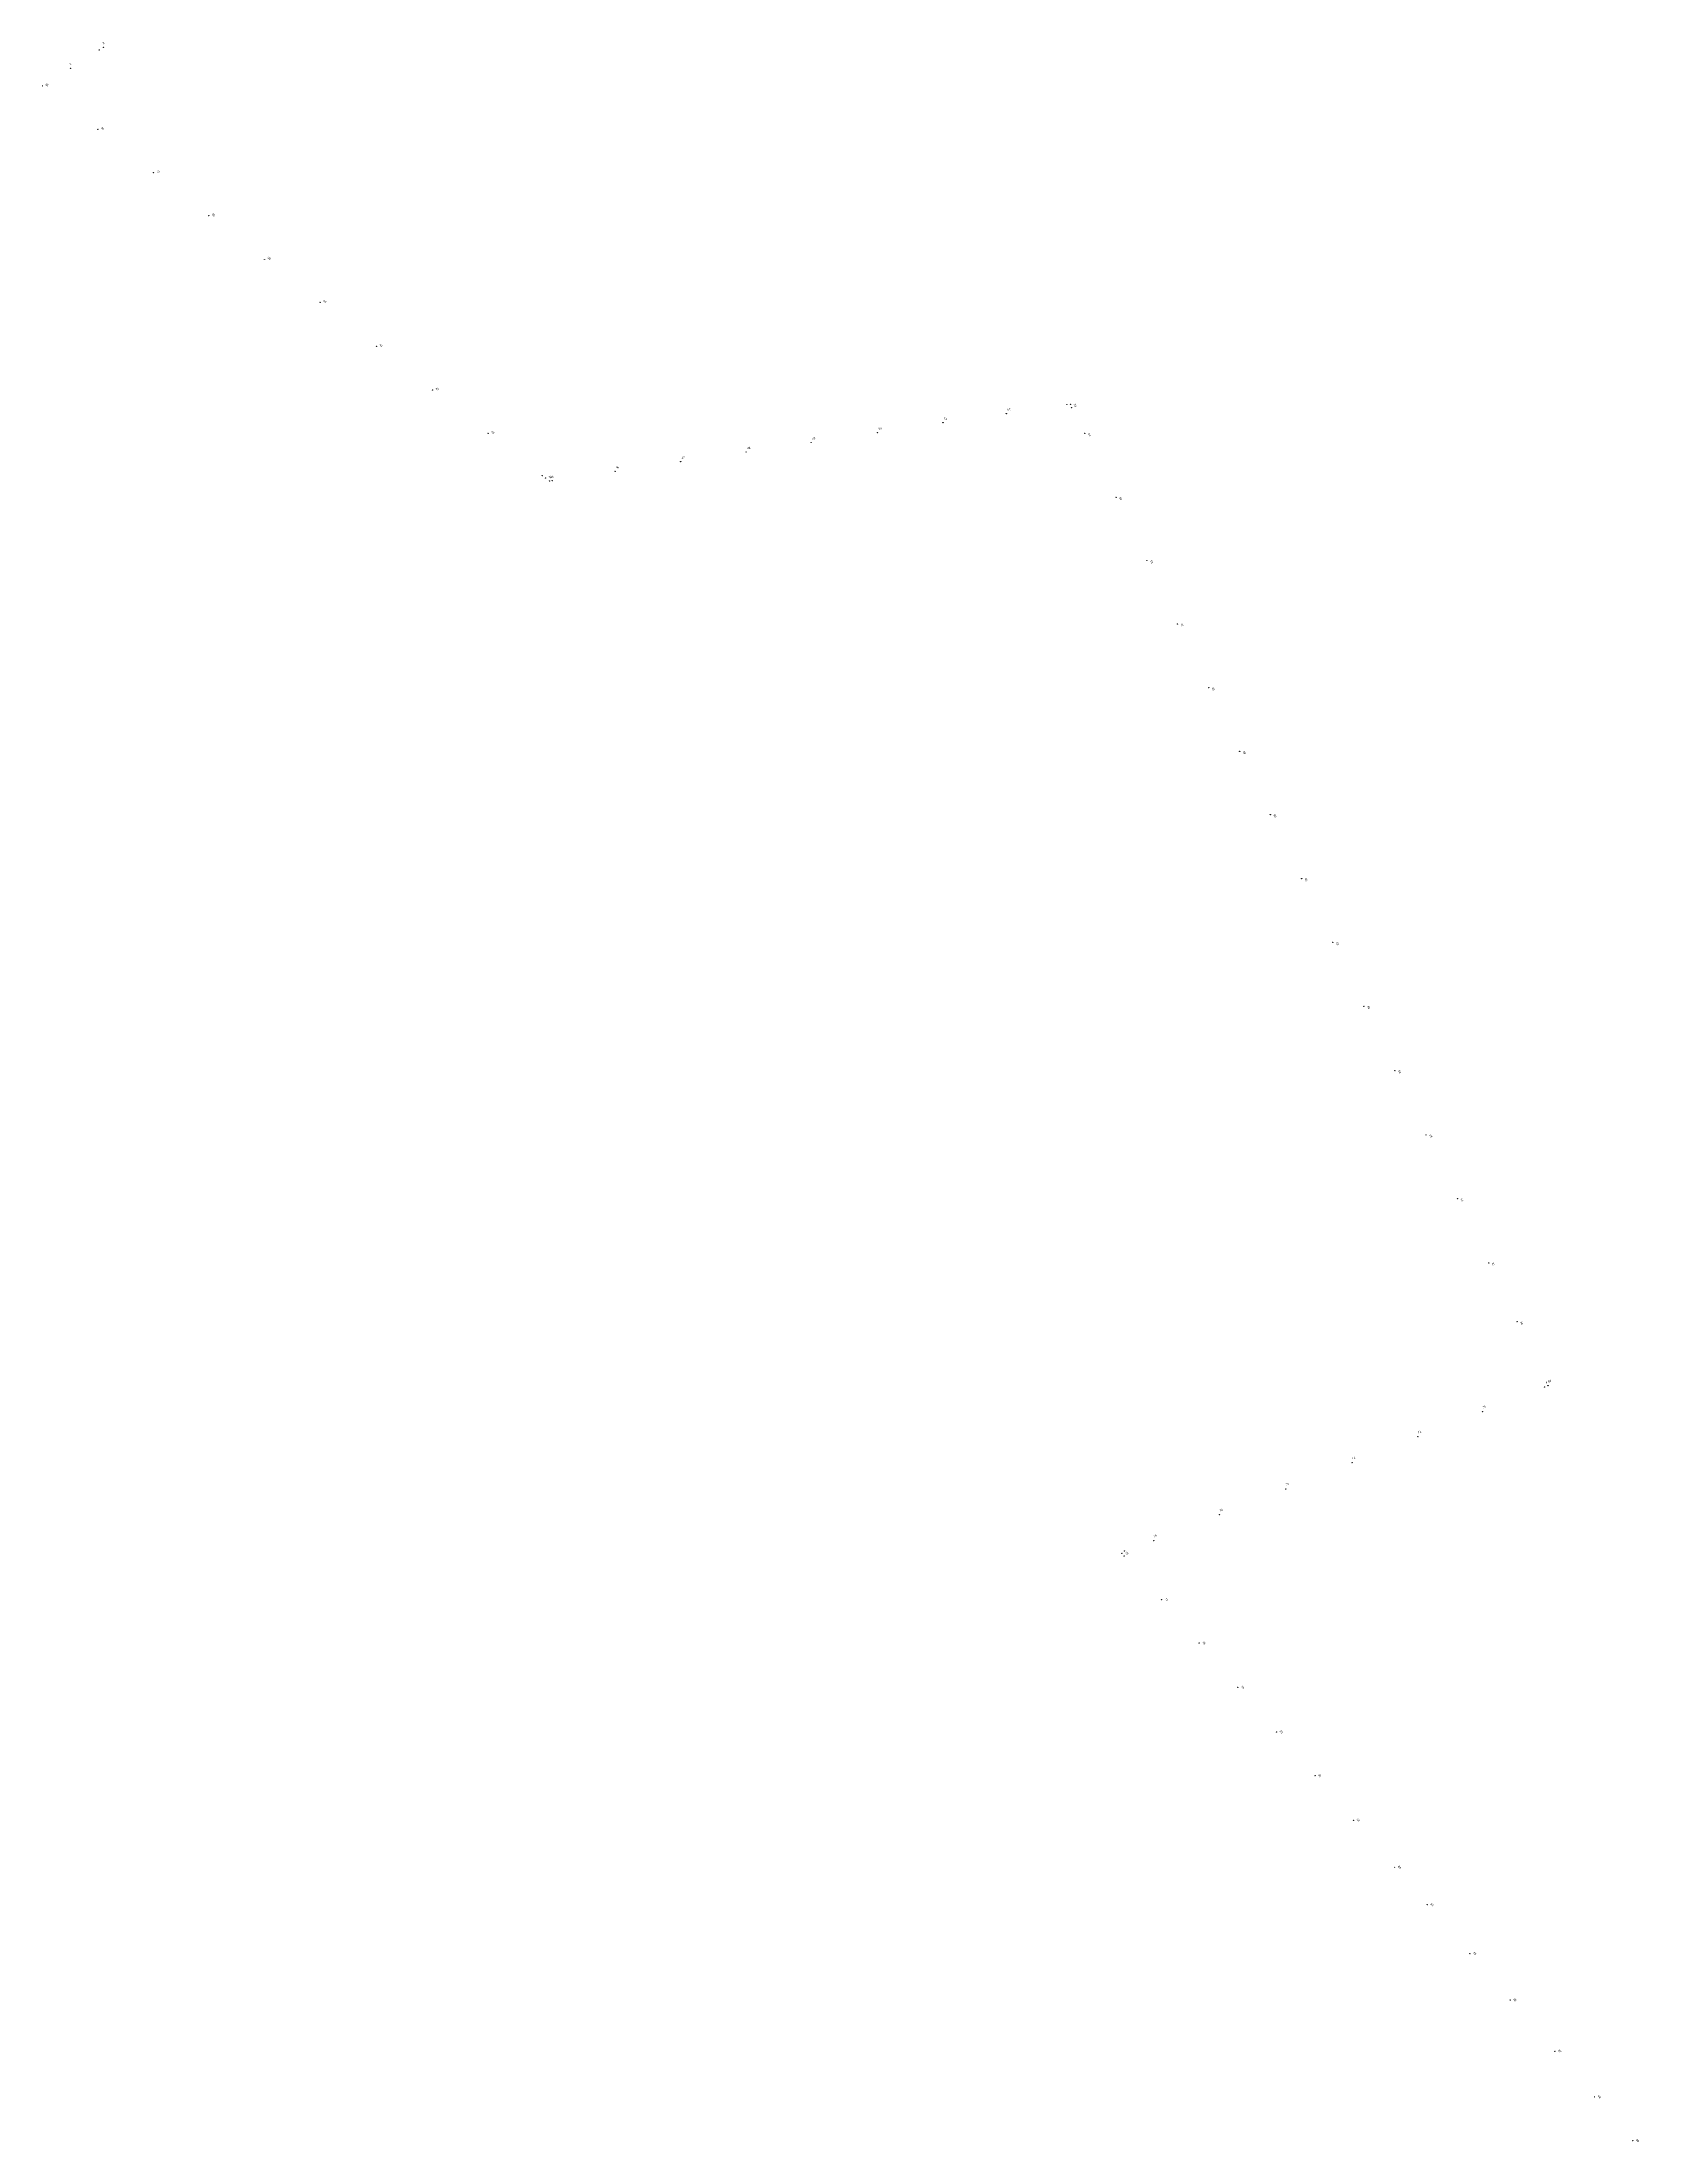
# Model space of a CAD drawing. Header units: metres. Extents: x 2244169 to 2260793, y 5092061 to 5099976.
# Drawn here: x 2244892 to 2246444, y 5096216 to 5098257 of the extents above; entities that cross this region are included whole.
import ezdxf

# ---------------------------------------------------------------- set-up
doc = ezdxf.new("R2010")
doc.units = ezdxf.units.M
doc.layers.add('opori', color=250, linetype='Continuous')
doc.layers.add('укосы', color=250, linetype='Continuous')
doc.layers.get('0').off()

# ---------------------------------------------------------------- blocks, each defined once
blk = doc.blocks.new('BL2')
blk.add_lwpolyline([(-0.09, -0.12), (-0.09, 0.12), (0.09, 0.12), (0.09, -0.12), (-0.09, -0.12)])
blk.add_attdef('НОМЕР', (1.5, 2.6), '', height=2)

msp = doc.modelspace()

# ---------------------------------------------------------------- block references
at = {"layer": 'opori', "color": 250}
for p, rotation, values in [((2244952.2, 5098251.3), 32.23934132918785, {'НОМЕР': '2'}), ((2244920, 5098231), 32.23934132918785, {'НОМЕР': '1'}), ((2244892.6, 5098214), 322.0129068093848, {'НОМЕР': '35'}), ((2244946.7, 5098171.7), 322.0466759191781, {'НОМЕР': '36'}), ((2245000.9, 5098129.5), 322.0430648035424, {'НОМЕР': '37'}), ((2245054.4, 5098087.7), 322.0744904880889, {'НОМЕР': '38'}), ((2245108.6, 5098045.5), 322.1323207723238, {'НОМЕР': '39'}), ((2245162.6, 5098003.5), 322.1457972090637, {'НОМЕР': '40'}), ((2245217.4, 5097960.9), 322.0423424504022, {'НОМЕР': '41'}), ((2245271.8, 5097918.5), 322.0061142065477, {'НОМЕР': '42'}), ((2245891.7, 5097904.6), 295.8748458022102, {'НОМЕР': '53'}), ((2245767.9, 5097886.6), 8.281420271255058, {'НОМЕР': '51'}), ((2245829.4, 5097895.5), 8.281224591348723, {'НОМЕР': '52'}), ((2245325.9, 5097876.2), 322.1536058652348, {'НОМЕР': '43'}), ((2245639.8, 5097867.3), 8.590691408288343, {'НОМЕР': '49'}), ((2245704.3, 5097877.1), 8.488093541572072, {'НОМЕР': '50'}), ((2245905.5, 5097876.2), 296.077298559264, {'НОМЕР': '54'}), ((2245449.2, 5097839.3), 8.473947525881076, {'НОМЕР': '46'}), ((2245512.9, 5097848.8), 8.241521138917157, {'НОМЕР': '47'}), ((2245576.6, 5097858.1), 8.335610798929237, {'НОМЕР': '48'}), ((2245381.6, 5097833), 322.1536058652348, {'НОМЕР': '44'}), ((2245385.4, 5097829.9), 8.446319481784233, {'НОМЕР': '45'}), ((2245935.9, 5097814.1), 295.9938656977771, {'НОМЕР': '55'}), ((2245965.9, 5097752.6), 295.9416365468381, {'НОМЕР': '56'}), ((2245995.8, 5097691.1), 295.994028460007, {'НОМЕР': '57'}), ((2246026, 5097629.1), 295.956564887476, {'НОМЕР': '58'}), ((2246056.1, 5097567.3), 295.8790667769398, {'НОМЕР': '59'}), ((2246085.9, 5097505.8), 295.982694270889, {'НОМЕР': '60'}), ((2246116.3, 5097443.6), 296.1336593174817, {'НОМЕР': '61'}), ((2246146.6, 5097381.7), 295.9339594865083, {'НОМЕР': '62'}), ((2246176.8, 5097319.6), 295.8511385254035, {'НОМЕР': '63'}), ((2246207.1, 5097257.1), 295.847860111634, {'НОМЕР': '64'}), ((2246237.3, 5097194.7), 296.0445961363543, {'НОМЕР': '65'}), ((2246267.7, 5097132.6), 295.8716848922, {'НОМЕР': '66'}), ((2246298, 5097070.1), 295.7660538643431, {'НОМЕР': '67'}), ((2246325.6, 5097013), 295.9287559977806, {'НОМЕР': '68'}), ((2246355.7, 5096950.9), 21.58645862305116, {'НОМЕР': '69'}), ((2246292, 5096925.7), 21.17269284448027, {'НОМЕР': '70'}), ((2246229.3, 5096901.4), 21.17269284448027, {'НОМЕР': '71'}), ((2246165.3, 5096876.1), 21.58130740732127, {'НОМЕР': '72'}), ((2246100.9, 5096850.6), 21.33614531399645, {'НОМЕР': '73'}), ((2246036.6, 5096825.5), 21.33614531399645, {'НОМЕР': '74'}), ((2245972.6, 5096800.4), 21.69075725709969, {'НОМЕР': '75'}), ((2245941.8, 5096788.1), 310.3522303756542, {'НОМЕР': '76'}), ((2245980.1, 5096743), 311.0465339621127, {'НОМЕР': '77'}), ((2246016.7, 5096701), 311.0696250495347, {'НОМЕР': '78'}), ((2246054.3, 5096657.8), 310.8526103201907, {'НОМЕР': '79'}), ((2246091.8, 5096614.5), 311.3367129454994, {'НОМЕР': '80'}), ((2246129.3, 5096571.9), 310.9218378427318, {'НОМЕР': '81'}), ((2246166.7, 5096528.7), 311.0991423605339, {'НОМЕР': '82'}), ((2246206.7, 5096482.9), 311.1182597190141, {'НОМЕР': '83'}), ((2246238.4, 5096446.5), 311.1467907399574, {'НОМЕР': '84'}), ((2246279.8, 5096399.1), 310.9670092529531, {'НОМЕР': '85'}), ((2246319, 5096354), 311.0241667193118, {'НОМЕР': '86'}), ((2246362.4, 5096304.1), 311.0317078644529, {'НОМЕР': '87'}), ((2246400.9, 5096259.9), 311.0750554458714, {'НОМЕР': '88'}), ((2246438, 5096217.3), 310.9288700042887, {'НОМЕР': '89'})]:
    msp.add_blockref('BL2', p, dxfattribs=dict(at, rotation=rotation)).add_auto_attribs(values)
at = {"layer": 'укосы', "color": 250}
for p, rotation in [((2244948, 5098248.7), 32.21386015255643), ((2245888.2, 5097904.1), 7.68185432216642), ((2245892.6, 5097901.2), 283.7572043117419), ((2245378.5, 5097835.3), 322.9050518287327), ((2245388.2, 5097830.4), 10.12100202550928), ((2246352.2, 5096949.6), 19.90795616459411), ((2246354.3, 5096954), 295.5364710493745), ((2245943.8, 5096785.5), 307.4843655002748), ((2245944.3, 5096790.2), 39.18239099427964)]:
    msp.add_blockref('BL2', p, dxfattribs=dict(at, rotation=rotation))

doc.saveas('drawing.dxf')
